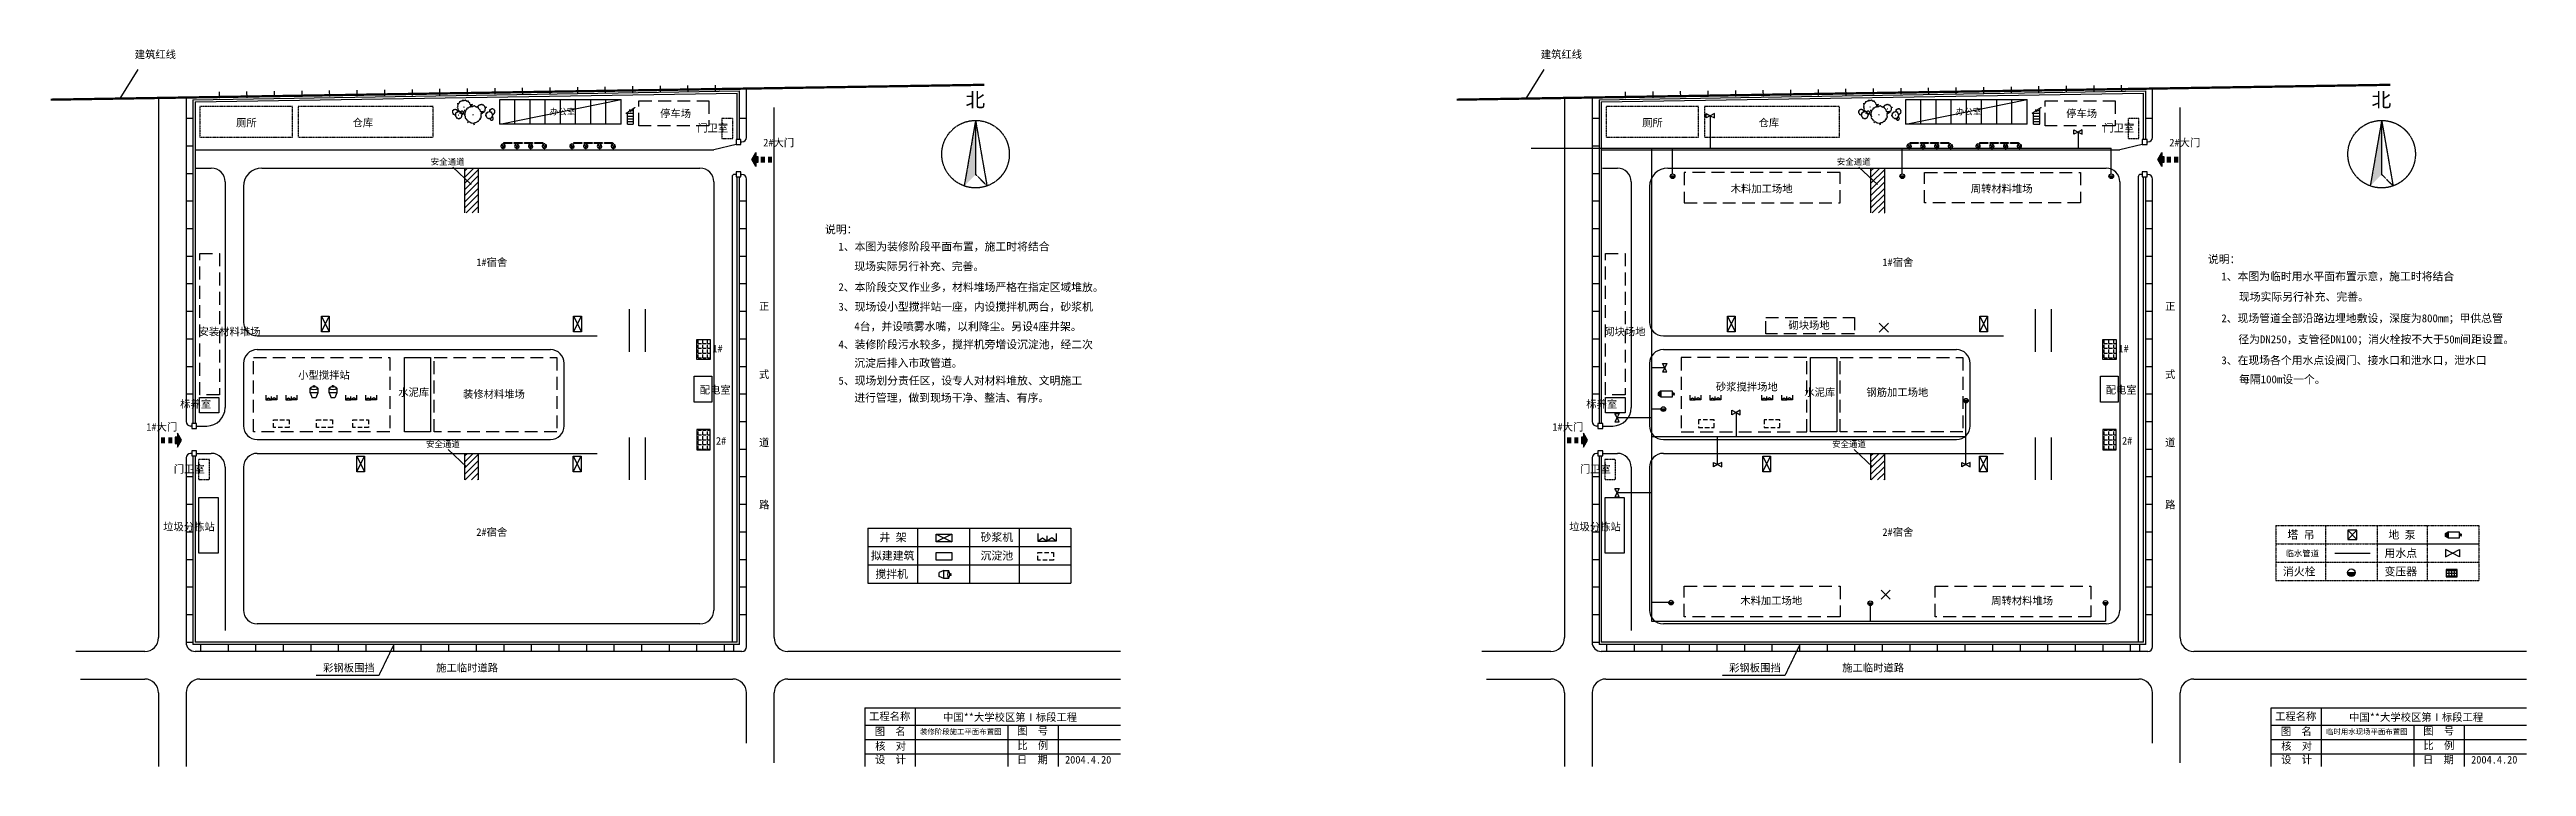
# Model space of a CAD drawing. Extents: x -583905 to 1065231, y 80891 to 497838.
# Drawn here: x 234788 to 773957, y 80891 to 236920 of the extents above; entities that cross this region are included whole.
import ezdxf

# ---------------------------------------------------------------- set-up
doc = ezdxf.new("R2010")
doc.units = 0
for name, pattern in [('CENTER', [50.8, 31.75, -6.35, 6.35, -6.35]), ('DASHED', [19.05, 12.7, -6.35]), ('DASHED2', [9.525, 6.35, -3.175])]:
    doc.linetypes.add(name, pattern=pattern)
doc.layers.get('0').update_dxf_attribs({"linetype": 'CONTINUOUS'})
for name, color, linetype in [('LAYER3', 3, 'CONTINUOUS'), ('LUNKUO', 6, 'CONTINUOUS'), ('PUB_TEXT', 7, 'CONTINUOUS'), ('周边', 7, 'CONTINUOUS'), ('围墙', 7, 'CONTINUOUS'), ('堆场', 7, 'DASHED'), ('塔吊机械', 1, 'CONTINUOUS'), ('墙基线', 7, 'CONTINUOUS'), ('拟建', 7, 'CONTINUOUS'), ('机械', 1, 'CONTINUOUS'), ('柱', 1, 'CONTINUOUS'), ('标注', 7, 'CONTINUOUS'), ('水线', 3, '水线'), ('绿化', 3, 'CONTINUOUS'), ('道路', 8, 'CONTINUOUS')]:
    doc.layers.add(name, color=color, linetype=linetype)
doc.styles.add('文字', font='SimSun.ttf')
doc.linetypes.add('水线', pattern='A,0.5,-0.2,["S",STANDARD,S=0.1,R=0,X=-0.01,Y=-0.05],-0.25', length=0.95)
pattern_1 = [(0, (-552362.3, -1137769.5), (0, 1047.75), [762, -285.75]), (90, (-552362.3, -1137769.5), (-1047.75, 6e-14), [762, -285.75])]
pattern_2 = [(45, (-208139.7, -1137769.5), (-673.5192, 673.5192), [])]
pattern_3 = [(0, (-246291.7, -1137769.5), (0, 1047.75), [762, -285.75]), (90, (-246291.7, -1137769.5), (-1047.75, 6e-14), [762, -285.75])]
pattern_4 = [(45, (97931, -1137769.5), (-673.5192, 673.5192), [])]

msp = doc.modelspace()

# ---------------------------------------------------------------- texts
at = {"linetype": 'CENTER', "style": '文字'}
for s, height, p in [('建筑红线', 1645.59, (253327.8, 235023.7)), ('建筑红线', 1645.59, (559398.4, 235023.7)), ('北', 3134.4, (434165.3, 224395.4)), ('北', 3134.4, (740235.9, 224395.4)), ('厕所', 1645.59, (275385.2, 220165.6)), ('仓库', 1645.59, (300734.1, 220165.6)), ('停车场', 1645.59, (367693.9, 222176.2)), ('厕所', 1645.59, (581455.8, 220165.6)), ('仓库', 1645.59, (606804.7, 220165.6)), ('停车场', 1645.59, (673764.5, 222176.2)), ('门卫室', 1645.59, (375779.3, 219029.1)), ('2#大门', 1645.59, (390143.8, 215844.9)), ('门卫室', 1645.59, (681849.9, 219029.1)), ('2#大门', 1645.59, (696214.4, 215844.9)), ('安全通道', 1316.47, (317759, 211841.8)), ('安全通道', 1316.47, (623829.6, 211841.8)), ('木料加工场地', 1645.59, (600735.3, 205816.8)), ('周转材料堆场', 1645.59, (652987.9, 205816.8)), ('1#宿舍', 1645.59, (327688.4, 189801.1)), ('1#宿舍', 1645.59, (633759, 189801.1)), ('正', 1645.6, (389221.9, 180235.5)), ('砌块场地', 1645.59, (613301, 176098.4)), ('正', 1645.6, (695292.6, 180235.5)), ('安装材料堆场', 1645.59, (267238.9, 174705.4)), ('1#', 1645.59, (379070.1, 171013)), ('砌块场地', 1645.59, (573214.1, 174705.4)), ('1#', 1645.59, (685140.7, 171013)), ('小型搅拌站', 1645.59, (288909.5, 165261.9)), ('式', 1645.6, (389221.9, 165406.6)), ('式', 1645.6, (695292.6, 165406.6)), ('水泥库', 1645.59, (310692.9, 161504.7)), ('装修材料堆场', 1645.59, (324785.4, 161098.3)), ('配电室', 1645.59, (376304.7, 162021.9)), ('砂浆搅拌场地', 1645.59, (597507, 162692.1)), ('水泥库', 1645.59, (616763.5, 161504.7)), ('钢筋加工场地', 1645.59, (630286.6, 161504.7)), ('配电室', 1645.59, (682375.3, 162021.9)), ('标养室', 1645.59, (263227.9, 158935.9)), ('标养室', 1645.59, (569298.5, 158935.9)), ('1#大门', 1645.59, (255849.4, 153954.7)), ('安全通道', 1316.47, (316733.9, 150379.5)), ('2#', 1645.59, (379849.8, 150937.9)), ('道', 1645.6, (389221.9, 150577.7)), ('1#大门', 1645.59, (561920, 153954.7)), ('安全通道', 1316.47, (622804.6, 150379.5)), ('2#', 1645.59, (685920.5, 150937.9)), ('道', 1645.6, (695292.6, 150577.7)), ('门卫室', 1645.59, (261849.4, 144805.9)), ('门卫室', 1645.59, (567920, 144805.9)), ('路', 1645.6, (389221.9, 137038.3)), ('路', 1645.6, (695292.6, 137038.3)), ('垃圾分拣站', 1645.59, (259530.9, 132233.9)), ('2#宿舍', 1645.59, (327688.4, 131067.8)), ('垃圾分拣站', 1645.59, (565601.5, 132233.9)), ('2#宿舍', 1645.59, (633759, 131067.8)), ('木料加工场地', 1645.59, (602827.2, 116152.4)), ('周转材料堆场', 1645.59, (657445.5, 116152.4)), ('彩钢板围挡', 1645.59, (294335, 101534.4)), ('施工临时道路', 1645.59, (318942.3, 101539.2)), ('彩钢板围挡', 1645.59, (600405.7, 101534.4)), ('施工临时道路', 1645.59, (625013, 101539.2)), ('工程名称', 1645.59, (413174.5, 90963.5)), ('中国**大学校区第Ⅰ标段工程', 1645.586, (429285.2, 90785.1)), ('工程名称', 1645.59, (719245.2, 90963.5)), ('中国**大学校区第Ⅰ标段工程', 1645.586, (735355.8, 90785.1)), ('核  对', 1645.59, (414504.6, 84503.8)), ('图  名', 1645.59, (414428.8, 87691.1)), ('装修阶段施工平面布置图', 1151.91, (424265.6, 87884.6)), ('图  号', 1645.59, (445421.8, 87811)), ('比  例', 1645.59, (445462.2, 84634.1)), ('核  对', 1645.59, (720575.2, 84503.8)), ('图  名', 1645.59, (720499.5, 87691.1)), ('临时用水现场平面布置图', 1151.91, (730336.3, 87884.6)), ('图  号', 1645.59, (751492.5, 87811)), ('比  例', 1645.59, (751532.9, 84634.1)), ('设  计', 1645.59, (414479.3, 81557.5)), ('日  期', 1645.59, (445362.7, 81552.7)), ('2004.4.20', 1645.59, (455842, 81533.5)), ('设  计', 1645.59, (720550, 81557.5)), ('日  期', 1645.59, (751433.3, 81552.7)), ('2004.4.20', 1645.59, (761912.6, 81533.5))]:
    msp.add_text(s, height=height, dxfattribs=at).set_placement(p)
at = {"char_height": 1316.47, "width": 6475.664, "attachment_point": 1, "style": '文字'}
for insert in [(343701.3, 224060), (649772, 224060)]:
    msp.add_mtext('办公室', dxfattribs=dict(at, insert=insert))
at = {"layer": 'PUB_TEXT', "style": '文字'}
msp.add_text('临水管道', height=1306.45, dxfattribs=at).set_placement((721495.4, 126596.9))
at = {"layer": '标注', "ltscale": 500, "style": '文字'}
for s, height, p in [('说明：', 1728.19, (403588, 196898.2)), ('1、本图为装修阶段平面布置，施工时将结合', 1728.193, (406507.2, 193171.6)), ('现场实际另行补充、完善。', 1728.193, (409964.5, 188876.3)), ('说明：', 1728.19, (704624.4, 190414.7)), ('2、本阶段交叉作业多，材料堆场严格在指定区域堆放。', 1728.193, (406507.2, 184347.8)), ('1、本图为临时用水平面布置示意，施工时将结合', 1728.193, (707543.6, 186688.1)), ('现场实际另行补充、完善。', 1728.193, (711369.8, 182256.9)), ('3、现场设小型搅拌站一座，内设搅拌机两台，砂浆机', 1728.193, (406507.2, 180087)), ('2、现场管道全部沿路边埋地敷设，深度为800mm；甲供总管', 1728.193, (707543.6, 177566.5)), ('4、装修阶段污水较多，搅拌机旁增设沉淀池，经二次', 1728.193, (406507.2, 171871.5)), ('4台，并设喷雾水嘴，以利降尘。另设4座井架。', 1728.193, (409964.5, 175791.7)), ('径为DN250，支管径DN100；消火栓按不大于50m间距设置。', 1728.193, (711226, 172991.6)), ('沉淀后排入市政管道。', 1728.19, (409964.5, 167827.6)), ('3、在现场各个用水点设阀门、接水口和泄水口，泄水口', 1728.193, (707543.6, 168421.5)), ('5、现场划分责任区，设专人对材料堆放、文明施工', 1728.193, (406507.2, 163996.5)), ('进行管理，做到现场干净、整洁、有序。', 1728.193, (409964.5, 160271.8)), ('每隔100m设一个。', 1728.19, (711393.3, 164277.5))]:
    msp.add_text(s, height=height, dxfattribs=at).set_placement(p)
at = {"layer": '标注', "style": '文字'}
for s, p in [('井 架', (415442.2, 129899.8)), ('砂浆机', (437437.5, 129899.8)), ('塔 吊', (721910.5, 130455.1)), ('地 泵', (743905.8, 130455.1)), ('拟建建筑', (413592, 125899.8)), ('沉淀池', (437437.5, 125899.8)), ('消火栓', (720950.1, 122455.1)), ('用水点', (743053.8, 126455.1)), ('变压器', (743053.8, 122455.1)), ('搅拌机', (414551.9, 121899.8))]:
    msp.add_text(s, height=1734.61, dxfattribs=at).set_placement(p)

# ---------------------------------------------------------------- blocks, each defined once
blk = doc.blocks.new('7')
at = {"layer": '塔吊机械', "ltscale": 100}
for p, q in [((-768, 863), (-1790, 418)), ((-1790, -418), (-1790, 418)), ((-768, -863), (-768, 863)), ((-768, 863), (253, 863)), ((551, -138), (551, 132)), ((599, 180), (769, 180)), ((651, -29), (651, 23)), ((769, 71), (699, 71)), ((817, 132), (817, 119)), ((-768, -863), (-1790, -418)), ((253, -863), (-768, -863)), ((769, -186), (599, -186)), ((769, -77), (699, -77)), ((817, -125), (817, -138))]:
    blk.add_line(p, q, dxfattribs=at)
at = {"layer": '塔吊机械'}
for centre, radius, start, end in [((1597, 0), 1597, 147.30796, 212.69204), ((-848, 0), 1399, 321.93184, 38.06816), ((599, 132), 48, 90, 180), ((699, 23), 48, 90, 180), ((769, 132), 48, 0, 90), ((769, 119), 48, 270, 0), ((599, -138), 48, 180, 270), ((699, -29), 48, 180, 270), ((769, -125), 48, 0, 90), ((769, -138), 48, 270, 0)]:
    blk.add_arc(centre, radius, start, end, dxfattribs=at)
blk = doc.blocks.new('A$C3C6C44F6')
at = {"layer": '周边'}
h = blk.add_hatch(color=256, dxfattribs=at)
h.paths.add_polyline_path([(1986, 828), (786, 828), (786, 0), (1986, 0)])
h.paths.add_polyline_path([(786, 2266), (786, 1438), (1986, 1438), (1986, 2266)])
h.paths.add_polyline_path([(1986, 2844), (1986, 3244), (2771, 3244), (1386, 4044), (0, 3244), (786, 3244), (786, 2844)])
at = {"layer": '周边', "linetype": 'CONTINUOUS'}
blk.add_lwpolyline([(1986, 3244), (1986, 2844), (786, 2844), (786, 3244), (0, 3244), (1386, 4044), (2771, 3244), (1986, 3244)], dxfattribs=at)
blk = doc.blocks.new('A$C7AB25CB9')
at = {"layer": 'LAYER3'}
for p, q in [((42, 1205), (807, 1177)), ((807, 1177), (99, 1328)), ((994, 266), (219, 274)), ((445, 91), (994, 266)), ((1105, 1773), (1462, 1084)), ((1590, 617), (1120, 0)), ((1287, 60), (1590, 617)), ((1462, 1084), (1415, 1636))]:
    blk.add_line(p, q, dxfattribs=at)
blk.add_circle((924, 873), 200, dxfattribs=at)
for start, end in [(159.4395, 222.050048), (76.775353, 150.943715), (240.418061, 284.142411), (295.356497, 55.354387)]:
    blk.add_arc((897, 885), 913, start, end, dxfattribs=at)
blk = doc.blocks.new('CLUMP_OF_TREES_OR_BUSHES_-')
for points in [[(-10.993, 56.487), (-9.228, 58.426), (-10.144, 63.512), (-8.923, 67.033), (-3.43, 69.772), (2.673, 72.119), (-2.82, 71.728), (-10.449, 71.728), (-13.195, 74.075), (-13.806, 83.073), (-16.857, 86.594), (-22.045, 92.071), (-22.961, 94.81), (-22.656, 98.722), (-28.759, 100.678), (-31.811, 99.113), (-35.472, 101.461), (-45.543, 109.676), (-49.815, 108.503), (-55.308, 106.155), (-59.58, 106.938), (-60.801, 113.98), (-63.242, 104.982), (-67.209, 106.938), (-70.872, 104.59), (-74.839, 104.982), (-80.637, 101.461), (-86.435, 101.069), (-90.402, 97.548), (-90.402, 94.419), (-93.454, 90.898), (-98.947, 90.115), (-105.66, 90.115), (-101.083, 87.768), (-98.031, 82.682), (-100.778, 77.596), (-103.829, 74.466), (-103.219, 69.772), (-104.134, 65.077), (-108.102, 62.73), (-104.439, 60.774), (-102.609, 55.297), (-103.829, 50.211), (-102.303, 44.342), (-98.947, 41.995), (-98.031, 38.865), (-98.031, 34.953), (-93.148, 32.606), (-90.707, 29.476), (-91.317, 22.434), (-93.454, 17.348), (-89.487, 21.26), (-85.519, 23.999), (-82.468, 23.216), (-78.806, 19.304), (-74.228, 15.783), (-69.956, 15.392), (-59.886, 12.653), (-58.254, 7.074)], [(59.448, 5.262), (60.936, 4.858), (62.652, -1.011), (63.415, 4.858), (64.178, 5.836), (66.848, 6.814), (69.709, 6.569), (73.905, 7.792), (76.385, 9.748), (79.627, 10.237), (81.153, 12.438), (84.014, 15.127), (84.205, 17.084), (85.158, 17.573), (88.591, 16.839), (85.73, 20.262), (88.591, 20.751), (89.545, 21.974), (90.689, 24.174), (91.452, 24.663), (90.499, 25.886), (91.261, 31.999), (92.596, 33.466), (92.024, 36.645), (92.787, 38.845), (96.22, 40.557), (100.035, 42.024), (96.602, 41.779), (91.834, 41.779), (90.117, 43.246), (89.736, 48.871), (87.828, 51.071), (84.586, 54.494), (84.014, 56.206), (84.205, 58.651), (80.39, 59.873), (78.483, 58.895), (76.194, 60.362), (69.9, 65.497), (67.23, 64.764), (63.797, 63.297), (61.126, 63.786), (60.364, 68.187), (58.838, 62.563), (56.358, 63.786), (54.07, 62.319), (51.59, 62.563), (47.966, 60.362), (44.343, 60.118), (41.863, 57.917), (41.863, 55.961), (39.956, 53.761), (36.523, 53.272), (32.327, 53.272), (35.187, 51.805), (36.641, 49.381)]]:
    blk.add_lwpolyline(points)
for points in [[(-4.577, 66.508), (-7.629, 55.261), (-12.588, 57.706), (-17.166, 54.772), (-22.125, 55.261), (-29.372, 50.86), (-36.62, 50.371), (-41.579, 45.969), (-41.579, 42.057), (-45.393, 37.656), (-52.259, 36.678), (-60.651, 36.678), (-54.93, 33.743), (-51.115, 27.386), (-54.548, 21.029), (-58.363, 17.116), (-57.6, 11.248), (-58.744, 5.38), (-63.703, 2.446), (-59.126, 0), (-56.837, -6.846), (-58.363, -13.203), (-56.455, -20.539), (-52.259, -23.473), (-51.115, -27.385), (-51.115, -32.275), (-45.012, -35.21), (-41.96, -39.122), (-42.723, -47.924), (-45.393, -54.282), (-40.434, -49.391), (-35.475, -45.968), (-31.661, -46.946), (-27.083, -51.837), (-21.362, -56.238), (-16.021, -56.727), (-3.433, -60.15), (0, -71.887), (1.526, -60.15), (3.052, -58.194), (8.392, -56.238), (14.114, -56.727), (22.506, -54.282), (27.465, -50.369), (33.949, -49.391), (37.001, -44.99), (42.723, -39.611), (43.104, -35.699), (45.012, -34.721), (51.878, -36.188), (46.156, -29.341), (51.878, -28.363), (53.785, -25.918), (56.074, -21.517), (57.6, -20.539), (55.692, -18.094), (57.218, -5.868), (59.888, -2.934), (58.744, 3.424), (60.27, 7.825), (67.136, 11.248), (74.765, 14.182), (67.899, 13.693), (58.363, 13.693), (54.93, 16.627), (54.167, 27.875), (50.352, 32.276), (43.867, 39.123), (42.723, 42.546), (43.104, 47.436), (35.475, 49.882), (31.661, 47.925), (27.083, 50.86), (14.495, 61.129), (9.155, 59.662), (2.289, 56.728), (-3.052, 57.706)], [(-58.055, 61.947), (-58.97, 60.774), (-57.139, 60.774)], [(-1.144, 1.468), (-2.289, 0), (0, 0)], [(62.08, 35.667), (61.508, 34.933), (62.652, 34.933)]]:
    blk.add_lwpolyline(points, close=True)
blk = doc.blocks.new('A$C466C0C2C')
at = {"layer": '机械'}
for p, q in [((0, 619), (250, 619)), ((0, 520), (250, 520)), ((83, 619), (83, 520)), ((100, 724), (422, 724)), ((100, 415), (422, 415)), ((250, 619), (250, 520)), ((422, 1139), (2397, 1139)), ((422, 0), (422, 1139)), ((2397, 0), (422, 0)), ((2397, 1139), (2937, 827)), ((2397, 1139), (2397, 0)), ((2397, 1139), (2397, 0)), ((2397, 0), (2937, 312)), ((2515, 1071), (2515, 68)), ((2617, 1012), (2617, 127)), ((2726, 949), (2726, 190)), ((2836, 885), (2836, 253)), ((2937, 827), (2937, 312))]:
    blk.add_line(p, q, dxfattribs=at)
for centre, start, end in [((100, 624), 90, 180), ((100, 515), 180, 270)]:
    blk.add_arc(centre, 100, start, end, dxfattribs=at)
blk = doc.blocks.new('A$C09D66538')
at = {"layer": '柱', "xscale": 1.5, "yscale": 1.5, "zscale": 1.5}
blk.add_blockref('A$C466C0C2C', (0, 0), dxfattribs=at)
blk = doc.blocks.new('A$C163C7220')
at = {"layer": 'LUNKUO', "ltscale": 2, "rotation": 359.999990026076}
blk.add_blockref('A$C09D66538', (0, 0), dxfattribs=at)

# ---------------------------------------------------------------- hatches: boundary and pattern name
at = {"linetype": 'CENTER'}
for points in [[(436362.8, 221496.2), (433879.5, 207233.6), (436362.8, 209740)], [(742433.5, 221496.2), (739950.2, 207233.6), (742433.5, 209740)]]:
    msp.add_hatch(color=256, dxfattribs=at).paths.add_polyline_path(points)
at = {"layer": '周边'}
h = msp.add_hatch(dxfattribs=at)
h.set_pattern_fill('ANGLE', color=256, scale=150, style=0)
h.set_pattern_definition(pattern_1)
h.paths.add_polyline_path([(378579.8, 173840.7), (375657.8, 173840.7), (375657.8, 169438.1), (378579.8, 169438.1)])
h = msp.add_hatch(dxfattribs=at)
h.set_pattern_fill('ANGLE', color=256, scale=150, style=0)
h.set_pattern_definition(pattern_3)
h.paths.add_polyline_path([(684650.4, 173840.7), (681728.5, 173840.7), (681728.5, 169438.1), (684650.4, 169438.1)])
h = msp.add_hatch(dxfattribs=at)
h.set_pattern_fill('ANGLE', color=256, scale=150, style=0)
h.set_pattern_definition(pattern_1)
h.paths.add_polyline_path([(375657.8, 149801.5), (378579.8, 149801.5), (378579.8, 154204.1), (375657.8, 154204.1)])
h.paths.add_polyline_path([(379449.8, 150537.9), (382590.2, 150537.9), (382590.2, 152937.7), (379449.8, 152937.7)], flags=9)
h = msp.add_hatch(dxfattribs=at)
h.set_pattern_fill('ANGLE', color=256, scale=150, style=0)
h.set_pattern_definition(pattern_3)
h.paths.add_polyline_path([(681728.5, 149801.5), (684650.4, 149801.5), (684650.4, 154204.1), (681728.5, 154204.1)])
h.paths.add_polyline_path([(685520.5, 150537.9), (688660.8, 150537.9), (688660.8, 152937.7), (685520.5, 152937.7)], flags=9)
h = msp.add_hatch(dxfattribs=at)
h.set_pattern_fill('ANGLE', color=256, scale=81, angle=90, style=0)
h.set_pattern_definition([(90, (1454179.54, -378959.84), (-565.785, 3e-14), [411.48, -154.305]), (180, (1454179.54, -378959.84), (-7e-14, -565.785), [411.48, -154.305])])
h.paths.add_polyline_path([(758891.2, 122171), (758891.2, 123748.9), (756513.8, 123748.9), (756513.8, 122171)])
h.paths.add_polyline_path([(758493.5, 124218.7), (758493.5, 125914.5), (757197.6, 125914.5), (757197.6, 124218.7)], flags=9)
at = {"layer": '水线', "ltscale": 6000}
for points in [[(587590.1, 209347.2, 1.00000039), (588598.7, 209347.2)], [(637590.1, 209347.2, 1.00000039), (638598.7, 209347.2)], [(683078.7, 209347.2, 1.00000039), (684087.3, 209347.2)], [(585579.6, 158674.8, 1.00000039), (586588.2, 158674.8)], [(735013.8, 123052.1, 1.00000039), (736694.7, 123052.1)], [(587254, 116544.3, 1.00000039), (588262.5, 116544.3)], [(630609.5, 116408.3, 1.00000039), (631618.1, 116408.3)], [(681817.2, 116492.3, 1.00000039), (682825.7, 116492.3)]]:
    msp.add_hatch(color=256, dxfattribs=at).paths.add_polyline_path(points)
at = {"layer": '水线', "ltscale": 8000}
msp.add_hatch(color=256, dxfattribs=at).paths.add_polyline_path([(651451.6, 160503.2, 1.00000039), (652460.1, 160503.2)])
at = {"layer": '绿化', "ltscale": 8000}
h = msp.add_hatch(dxfattribs=at)
h.set_pattern_fill('ANSI31', color=256, scale=300, style=0)
h.set_pattern_definition(pattern_2)
h.paths.add_polyline_path([(325190.5, 201356.1), (328190.5, 201356.1), (328190.5, 208929.4), (326877.6, 211121.1), (325190.5, 211121.1)])
h.paths.add_polyline_path([(328190.5, 211121.1), (326877.6, 211121.1), (328190.5, 208929.4)], flags=17)
h.paths.add_polyline_path([(326790.5, 206932.9), (329590.5, 206932.9), (329590.5, 206032.9), (326790.5, 206032.9)], flags=9)
h = msp.add_hatch(dxfattribs=at)
h.set_pattern_fill('ANSI31', color=256, scale=300, style=0)
h.set_pattern_definition(pattern_4)
h.paths.add_polyline_path([(631261.1, 201356.1), (634261.1, 201356.1), (634261.1, 208929.4), (632948.3, 211121.1), (631261.1, 211121.1)])
h.paths.add_polyline_path([(634261.1, 211121.1), (632948.3, 211121.1), (634261.1, 208929.4)], flags=17)
h.paths.add_polyline_path([(632861.1, 206932.9), (635661.1, 206932.9), (635661.1, 206032.9), (632861.1, 206032.9)], flags=9)
h = msp.add_hatch(dxfattribs=at)
h.set_pattern_fill('ANSI31', color=256, scale=300, style=0)
h.set_pattern_definition([(45, (-208139.7, -1137769.5), (-673.5192, 673.5192), [])])
h.paths.add_polyline_path([(325190.5, 143256.1), (328190.5, 143256.1), (328190.5, 149033.7), (325190.5, 149033.7)])
h = msp.add_hatch(dxfattribs=at)
h.set_pattern_fill('ANSI31', color=256, scale=300, style=0)
h.set_pattern_definition(pattern_2)
h.paths.add_polyline_path([(325190.5, 143256.1), (328190.5, 143256.1), (328190.5, 149033.7), (325190.5, 149033.7)])
h = msp.add_hatch(dxfattribs=at)
h.set_pattern_fill('ANSI31', color=256, scale=300, style=0)
h.set_pattern_definition(pattern_4)
h.paths.add_polyline_path([(631261.1, 143256.1), (634261.1, 143256.1), (634261.1, 149033.7), (631261.1, 149033.7)])

# ---------------------------------------------------------------- linework, layer by layer
at = {"ltscale": 100}
for p, q in [((235038, 226010.1), (438250.1, 229246.6)), ((266005.5, 226003.2), (385003.1, 227898.5)), ((266505.5, 225511.1), (384503.1, 227390.5)), ((541108.6, 226010.1), (744320.8, 229246.6)), ((572076.1, 226003.2), (691073.7, 227898.5)), ((572576.1, 225511.1), (690573.7, 227390.5))]:
    msp.add_line(p, q, dxfattribs=at)
for p, q in [((332788, 226050), (345988, 226050)), ((332788, 220650), (359188, 226050)), ((332788, 220650), (332788, 226050)), ((336088, 220650), (336088, 226050)), ((339388, 220650), (339388, 226050)), ((342688, 220650), (342688, 226050)), ((345988, 226050), (359188, 226050)), ((345988, 220650), (345988, 226050)), ((345988, 220650), (345988, 226050)), ((349288, 220650), (349288, 226050)), ((352588, 220650), (352588, 226050)), ((355888, 220650), (355888, 226050)), ((359188, 220650), (359188, 226050)), ((638858.7, 226050), (652058.7, 226050)), ((638858.7, 220650), (638858.7, 226050)), ((638858.7, 220650), (665258.7, 226050)), ((642158.7, 220650), (642158.7, 226050)), ((645458.7, 220650), (645458.7, 226050)), ((648758.7, 220650), (648758.7, 226050)), ((652058.7, 226050), (665258.7, 226050)), ((652058.7, 220650), (652058.7, 226050)), ((652058.7, 220650), (652058.7, 226050)), ((655358.7, 220650), (655358.7, 226050)), ((658658.7, 220650), (658658.7, 226050)), ((661958.7, 220650), (661958.7, 226050)), ((665258.7, 220650), (665258.7, 226050)), ((345988, 220650), (332788, 220650)), ((652058.7, 220650), (638858.7, 220650)), ((325190.5, 201356.1), (325190.5, 211121.1)), ((328190.5, 201356.1), (328190.5, 211121.1)), ((631261.1, 201356.1), (631261.1, 211121.1)), ((634261.1, 201356.1), (634261.1, 211121.1)), ((325190.5, 143256.1), (325190.5, 149033.7)), ((325190.5, 143256.1), (325190.5, 149033.7)), ((328190.5, 143256.1), (328190.5, 149033.7)), ((328190.5, 143256.1), (328190.5, 149033.7)), ((631261.1, 143256.1), (631261.1, 149033.7)), ((634261.1, 143256.1), (634261.1, 149033.7))]:
    msp.add_line(p, q)
at = {"linetype": 'CENTER'}
for p, q in [((360264.7, 223051.4), (361104.9, 223601.6)), ((360562.4, 220650), (360562.4, 223246.3)), ((360562.4, 223050), (361936.7, 223050)), ((360562.4, 222450), (361936.7, 222450)), ((360562.4, 221850), (361936.7, 221850)), ((360562.4, 221250), (361936.7, 221250)), ((361104.4, 223881.8), (361297, 223406.5)), ((361104.9, 223601.6), (361104.4, 223881.8)), ((361178.8, 223650), (361936.7, 223650)), ((361295.2, 223726.2), (362244.5, 224347.8)), ((361297, 223406.5), (361295.2, 223726.2)), ((361936.7, 220650), (361936.7, 224146.3)), ((436362.8, 221496.2), (433879.5, 207233.6)), ((436362.8, 221496.2), (438846.1, 207233.6)), ((436362.8, 221496.2), (436362.8, 209740)), ((666335.4, 223051.4), (667175.6, 223601.6)), ((666633, 220650), (666633, 223246.3)), ((666633, 223050), (668007.4, 223050)), ((666633, 222450), (668007.4, 222450)), ((666633, 221850), (668007.4, 221850)), ((666633, 221250), (668007.4, 221250)), ((667175, 223881.8), (667367.7, 223406.5)), ((667175.6, 223601.6), (667175, 223881.8)), ((667249.5, 223650), (668007.4, 223650)), ((667365.8, 223726.2), (668315.1, 224347.8)), ((667367.7, 223406.5), (667365.8, 223726.2)), ((668007.4, 220650), (668007.4, 224146.3)), ((742433.5, 221496.2), (739950.2, 207233.6)), ((742433.5, 221496.2), (742433.5, 209740)), ((742433.5, 221496.2), (744916.8, 207233.6)), ((359188, 220650), (345988, 220650)), ((360562.4, 220650), (361936.7, 220650)), ((665258.7, 220650), (652058.7, 220650)), ((666633, 220650), (668007.4, 220650)), ((438846.1, 207233.6), (436362.8, 209740)), ((744916.8, 207233.6), (742433.5, 209740)), ((309713.9, 107421.1), (306457.4, 100695)), ((615784.5, 107421.1), (612528.1, 100695)), ((306457.4, 100695), (292832.6, 100695)), ((612528.1, 100695), (598903.3, 100695)), ((412231.7, 93670.6), (467886, 93670.6)), ((412231.7, 93670.6), (412231.7, 80891.3)), ((423208.8, 93670.6), (423208.8, 80891.3)), ((718302.4, 93670.6), (773956.6, 93670.6)), ((718302.4, 93670.6), (718302.4, 80891.3)), ((729279.4, 93670.6), (729279.4, 80891.3)), ((412231.7, 89859.9), (467886, 89859.9)), ((412231.7, 86761.4), (467886, 86761.4)), ((443394.2, 89859.9), (443394.2, 80891.3)), ((454346.6, 89859.9), (454346.6, 80891.3)), ((718302.4, 89859.9), (773956.6, 89859.9)), ((718302.4, 86761.4), (773956.6, 86761.4)), ((749464.9, 89859.9), (749464.9, 80891.3)), ((760417.2, 89859.9), (760417.2, 80891.3)), ((412231.7, 83625.6), (467886, 83625.6)), ((718302.4, 83625.6), (773956.6, 83625.6))]:
    msp.add_line(p, q, dxfattribs=at)
for centre in [(436362.8, 214148.7), (742433.5, 214148.7)]:
    msp.add_circle(centre, 7347.5, dxfattribs=at)
at = {"layer": '周边'}
for p, q in [((326587.8, 207531.8), (322582, 211338.3)), ((632658.4, 207531.8), (628652.7, 211338.3)), ((325562.7, 146069.6), (321557, 149876.1)), ((631633.4, 146069.6), (627627.6, 149876.1))]:
    msp.add_line(p, q, dxfattribs=at)
for points in [[(375657.8, 173840.7), (378579.8, 173840.7), (378579.8, 169438.1), (375657.8, 169438.1)], [(681728.5, 173840.7), (684650.4, 173840.7), (684650.4, 169438.1), (681728.5, 169438.1)], [(312027.3, 169874.8), (317746.1, 169874.8), (317746.1, 153704.5), (312027.3, 153704.5)], [(618097.9, 169874.8), (623816.8, 169874.8), (623816.8, 153704.5), (618097.9, 153704.5)], [(375133, 165806.3), (378982.4, 165806.3), (378982.4, 160165.8), (375133, 160165.8)], [(681203.7, 165806.3), (685053.1, 165806.3), (685053.1, 160165.8), (681203.7, 160165.8)], [(267398.7, 161175), (271670, 161175), (271670, 157889.5), (267398.7, 157889.5)], [(573469.4, 161175), (577740.6, 161175), (577740.6, 157889.5), (573469.4, 157889.5)], [(375657.8, 149801.5), (378579.8, 149801.5), (378579.8, 154204.1), (375657.8, 154204.1)], [(681728.5, 149801.5), (684650.4, 149801.5), (684650.4, 154204.1), (681728.5, 154204.1)], [(267317.7, 139407.2), (271488, 139407.2), (271488, 127346.8), (267317.7, 127346.8)], [(573388.4, 139407.2), (577558.6, 139407.2), (577558.6, 127346.8), (573388.4, 127346.8)], [(758891.2, 122171), (758891.2, 123748.9), (756513.8, 123748.9), (756513.8, 122171)]]:
    msp.add_lwpolyline(points, close=True, dxfattribs=at)
at = {"layer": '围墙'}
for p, q in [((250154.8, 226250.8), (254045.7, 232611.7)), ((556225.5, 226250.8), (560116.3, 232611.7)), ((271783.6, 226361.4), (271765.5, 227682)), ((277783, 226443.6), (277764.9, 227764.2)), ((283782.4, 226525.9), (283764.3, 227846.5)), ((289781.9, 226608.1), (289763.8, 227928.7)), ((295781.3, 226690.4), (295763.2, 228011)), ((301780.7, 226772.6), (301762.6, 228093.2)), ((307780.2, 226854.9), (307762.1, 228175.5)), ((313779.6, 226937.1), (313761.5, 228257.7)), ((319779, 227019.4), (319760.9, 228340)), ((325778.5, 227101.6), (325760.4, 228422.2)), ((331777.9, 227183.8), (331759.8, 228504.4)), ((337777.4, 227266.1), (337759.3, 228586.7)), ((343776.8, 227348.3), (343758.7, 228668.9)), ((349776.2, 227430.6), (349758.1, 228751.2)), ((355775.7, 227512.8), (355757.6, 228833.4)), ((361775.1, 227595.1), (361757, 228915.7)), ((367774.5, 227677.3), (367756.4, 228997.9)), ((373774, 227759.6), (373755.9, 229080.2)), ((379773.4, 227841.8), (379755.3, 229162.4)), ((384503.1, 217343), (384503.1, 227390.5)), ((385003.1, 217343), (385003.1, 227898.5)), ((577854.2, 226361.4), (577836.1, 227682)), ((583853.6, 226443.6), (583835.5, 227764.2)), ((589853.1, 226525.9), (589835, 227846.5)), ((595852.5, 226608.1), (595834.4, 227928.7)), ((601851.9, 226690.4), (601833.8, 228011)), ((607851.4, 226772.6), (607833.3, 228093.2)), ((613850.8, 226854.9), (613832.7, 228175.5)), ((619850.3, 226937.1), (619832.1, 228257.7)), ((625849.7, 227019.4), (625831.6, 228340)), ((631849.1, 227101.6), (631831, 228422.2)), ((637848.6, 227183.8), (637830.5, 228504.4)), ((643848, 227266.1), (643829.9, 228586.7)), ((649847.4, 227348.3), (649829.3, 228668.9)), ((655846.9, 227430.6), (655828.8, 228751.2)), ((661846.3, 227512.8), (661828.2, 228833.4)), ((667845.7, 227595.1), (667827.6, 228915.7)), ((673845.2, 227677.3), (673827.1, 228997.9)), ((679844.6, 227759.6), (679826.5, 229080.2)), ((685844.1, 227841.8), (685825.9, 229162.4)), ((690573.7, 217343), (690573.7, 227390.5)), ((691073.7, 217343), (691073.7, 227898.5)), ((264684.8, 221967.1), (266005.5, 221967.1)), ((266005.5, 226003.2), (266005.5, 155516.4)), ((266505.5, 225511.1), (266505.5, 155516.4)), ((385003.1, 221967.1), (386323.8, 221967.1)), ((570755.4, 221967.1), (572076.1, 221967.1)), ((572076.1, 226003.2), (572076.1, 155516.4)), ((572576.1, 225511.1), (572576.1, 155516.4)), ((691073.7, 221967.1), (692394.4, 221967.1)), ((264684.8, 215967.1), (266005.5, 215967.1)), ((570755.4, 215967.1), (572076.1, 215967.1)), ((264684.8, 209967.1), (266005.5, 209967.1)), ((384503.1, 107921.1), (384503.1, 209209.9)), ((385003.1, 107421.1), (385003.1, 209209.9)), ((570755.4, 209967.1), (572076.1, 209967.1)), ((690573.7, 107921.1), (690573.7, 209209.9)), ((691073.7, 107421.1), (691073.7, 209209.9)), ((264684.8, 203967.1), (266005.5, 203967.1)), ((385003.1, 203967.1), (386323.8, 203967.1)), ((570755.4, 203967.1), (572076.1, 203967.1)), ((691073.7, 203967.1), (692394.4, 203967.1)), ((264684.8, 197967.1), (266005.5, 197967.1)), ((385003.1, 197967.1), (386323.8, 197967.1)), ((570755.4, 197967.1), (572076.1, 197967.1)), ((691073.7, 197967.1), (692394.4, 197967.1)), ((264684.8, 191967.1), (266005.5, 191967.1)), ((385003.1, 191967.1), (386323.8, 191967.1)), ((570755.4, 191967.1), (572076.1, 191967.1)), ((691073.7, 191967.1), (692394.4, 191967.1)), ((264684.8, 185967.1), (266005.5, 185967.1)), ((385003.1, 185967.1), (386323.8, 185967.1)), ((570755.4, 185967.1), (572076.1, 185967.1)), ((691073.7, 185967.1), (692394.4, 185967.1)), ((264684.8, 179967.1), (266005.5, 179967.1)), ((385003.1, 179967.1), (386323.8, 179967.1)), ((570755.4, 179967.1), (572076.1, 179967.1)), ((691073.7, 179967.1), (692394.4, 179967.1)), ((264684.8, 173967.1), (266005.5, 173967.1)), ((385003.1, 173967.1), (386323.8, 173967.1)), ((570755.4, 173967.1), (572076.1, 173967.1)), ((691073.7, 173967.1), (692394.4, 173967.1)), ((264684.8, 167967.1), (266005.5, 167967.1)), ((385003.1, 167967.1), (386323.8, 167967.1)), ((570755.4, 167967.1), (572076.1, 167967.1)), ((691073.7, 167967.1), (692394.4, 167967.1)), ((264684.8, 161967.1), (266005.5, 161967.1)), ((385003.1, 161967.1), (386323.8, 161967.1)), ((570755.4, 161967.1), (572076.1, 161967.1)), ((691073.7, 161967.1), (692394.4, 161967.1)), ((385003.1, 155967.1), (386323.8, 155967.1)), ((691073.7, 155967.1), (692394.4, 155967.1)), ((266005.5, 148500.4), (266005.5, 107421.1)), ((266505.5, 148500.4), (266505.5, 107921.1)), ((385003.1, 149967.1), (386323.8, 149967.1)), ((572076.1, 148500.4), (572076.1, 107421.1)), ((572576.1, 148500.4), (572576.1, 107921.1)), ((691073.7, 149967.1), (692394.4, 149967.1)), ((264684.8, 143967.1), (266005.5, 143967.1)), ((385003.1, 143967.1), (386323.8, 143967.1)), ((570755.4, 143967.1), (572076.1, 143967.1)), ((691073.7, 143967.1), (692394.4, 143967.1)), ((264684.8, 137967.1), (266005.5, 137967.1)), ((385003.1, 137967.1), (386323.8, 137967.1)), ((570755.4, 137967.1), (572076.1, 137967.1)), ((691073.7, 137967.1), (692394.4, 137967.1)), ((264684.8, 131967.1), (266005.5, 131967.1)), ((385003.1, 131967.1), (386323.8, 131967.1)), ((412918.2, 132772.8), (457125.6, 132772.8)), ((412918.2, 132772.8), (412918.2, 128772.8)), ((423755.4, 132772.8), (423755.4, 128772.8)), ((435021.9, 132772.8), (435021.9, 128772.8)), ((445859.1, 132772.8), (445859.1, 120772.8)), ((457125.6, 132772.8), (457125.6, 128772.8)), ((570755.4, 131967.1), (572076.1, 131967.1)), ((691073.7, 131967.1), (692394.4, 131967.1)), ((264684.8, 125967.1), (266005.5, 125967.1)), ((385003.1, 125967.1), (386323.8, 125967.1)), ((385003.1, 125967.1), (386323.8, 125967.1)), ((412918.2, 128772.8), (457125.6, 128772.8)), ((412918.2, 128772.8), (412918.2, 120772.8)), ((412918.2, 124772.8), (435021.9, 124772.8)), ((423755.4, 128772.8), (423755.4, 120772.8)), ((435021.9, 128772.8), (435021.9, 120772.8)), ((435021.9, 124772.8), (457125.6, 124772.8)), ((457125.6, 128772.8), (457125.6, 120772.8)), ((570755.4, 125967.1), (572076.1, 125967.1)), ((691073.7, 125967.1), (692394.4, 125967.1)), ((691073.7, 125967.1), (692394.4, 125967.1)), ((264684.8, 119967.1), (266005.5, 119967.1)), ((385003.1, 119967.1), (386323.8, 119967.1)), ((385003.1, 119967.1), (386323.8, 119967.1)), ((412918.2, 120772.8), (457125.6, 120772.8)), ((570755.4, 119967.1), (572076.1, 119967.1)), ((691073.7, 119967.1), (692394.4, 119967.1)), ((691073.7, 119967.1), (692394.4, 119967.1)), ((264684.8, 113967.1), (266005.5, 113967.1)), ((385003.1, 113967.1), (386323.8, 113967.1)), ((385003.1, 113967.1), (386323.8, 113967.1)), ((570755.4, 113967.1), (572076.1, 113967.1)), ((691073.7, 113967.1), (692394.4, 113967.1)), ((691073.7, 113967.1), (692394.4, 113967.1)), ((264684.8, 107967.1), (266005.5, 107967.1)), ((384503.1, 107921.1), (266505.5, 107921.1)), ((570755.4, 107967.1), (572076.1, 107967.1)), ((690573.7, 107921.1), (572576.1, 107921.1)), ((385003.1, 107421.1), (266005.5, 107421.1)), ((267713.9, 106100.4), (267713.9, 107421.1)), ((273713.9, 106100.4), (273713.9, 107421.1)), ((279713.9, 106100.4), (279713.9, 107421.1)), ((285713.9, 106100.4), (285713.9, 107421.1)), ((291713.9, 106100.4), (291713.9, 107421.1)), ((297713.9, 106100.4), (297713.9, 107421.1)), ((303713.9, 106100.4), (303713.9, 107421.1)), ((309713.9, 106100.4), (309713.9, 107421.1)), ((315713.9, 106100.4), (315713.9, 107421.1)), ((321713.9, 106100.4), (321713.9, 107421.1)), ((327713.9, 106100.4), (327713.9, 107421.1)), ((333713.9, 106100.4), (333713.9, 107421.1)), ((339713.9, 106100.4), (339713.9, 107421.1)), ((345713.9, 106100.4), (345713.9, 107421.1)), ((351713.9, 106100.4), (351713.9, 107421.1)), ((357713.9, 106100.4), (357713.9, 107421.1)), ((363713.9, 106100.4), (363713.9, 107421.1)), ((369713.9, 106100.4), (369713.9, 107421.1)), ((375713.9, 106100.4), (375713.9, 107421.1)), ((381713.9, 106100.4), (381713.9, 107421.1)), ((383713.9, 106100.4), (383713.9, 107421.1)), ((691073.7, 107421.1), (572076.1, 107421.1)), ((573784.5, 106100.4), (573784.5, 107421.1)), ((579784.5, 106100.4), (579784.5, 107421.1)), ((585784.5, 106100.4), (585784.5, 107421.1)), ((591784.5, 106100.4), (591784.5, 107421.1)), ((597784.5, 106100.4), (597784.5, 107421.1)), ((603784.5, 106100.4), (603784.5, 107421.1)), ((609784.5, 106100.4), (609784.5, 107421.1)), ((615784.5, 106100.4), (615784.5, 107421.1)), ((621784.5, 106100.4), (621784.5, 107421.1)), ((627784.5, 106100.4), (627784.5, 107421.1)), ((633784.5, 106100.4), (633784.5, 107421.1)), ((639784.5, 106100.4), (639784.5, 107421.1)), ((645784.5, 106100.4), (645784.5, 107421.1)), ((651784.5, 106100.4), (651784.5, 107421.1)), ((657784.5, 106100.4), (657784.5, 107421.1)), ((663784.5, 106100.4), (663784.5, 107421.1)), ((669784.5, 106100.4), (669784.5, 107421.1)), ((675784.5, 106100.4), (675784.5, 107421.1)), ((681784.5, 106100.4), (681784.5, 107421.1)), ((687784.5, 106100.4), (687784.5, 107421.1)), ((689784.5, 106100.4), (689784.5, 107421.1))]:
    msp.add_line(p, q, dxfattribs=at)
at = {"layer": '围墙', "linetype": 'DASHED', "ltscale": 200, "const_width": 500}
for points in [[(235038, 226010.1), (438250.1, 229246.6)], [(541108.6, 226010.1), (744320.8, 229246.6)]]:
    msp.add_lwpolyline(points, dxfattribs=at)
at = {"layer": '围墙'}
for points in [[(385290.9, 216276.5), (385290.9, 217343), (384224.3, 217343), (384224.3, 216276.5)], [(691361.5, 216276.5), (691361.5, 217343), (690294.9, 217343), (690294.9, 216276.5)], [(385290.9, 209209.9), (385290.9, 210276.5), (384224.3, 210276.5), (384224.3, 209209.9)], [(691361.5, 209209.9), (691361.5, 210276.5), (690294.9, 210276.5), (690294.9, 209209.9)], [(266802.4, 154449.9), (266802.4, 155516.4), (265735.8, 155516.4), (265735.8, 154449.9)], [(572873, 154449.9), (572873, 155516.4), (571806.4, 155516.4), (571806.4, 154449.9)], [(266802.4, 148500.4), (266802.4, 149567), (265735.8, 149567), (265735.8, 148500.4)], [(572873, 148500.4), (572873, 149567), (571806.4, 149567), (571806.4, 148500.4)]]:
    msp.add_lwpolyline(points, close=True, dxfattribs=at)
at = {"layer": '围墙', "color": 4, "linetype": 'DASHED2', "ltscale": 150}
for points in [[(283518.9, 156335.9), (286931.8, 156335.9), (286931.8, 154655.6), (283518.9, 154655.6)], [(292933.3, 156335.9), (296346.1, 156335.9), (296346.1, 154655.6), (292933.3, 154655.6)], [(300829.1, 156335.9), (304242, 156335.9), (304242, 154655.6), (300829.1, 154655.6)], [(597125.5, 156335.9), (593712.6, 156335.9), (593712.6, 154655.6), (597125.5, 154655.6)], [(611452.8, 156335.9), (608039.9, 156335.9), (608039.9, 154655.6), (611452.8, 154655.6)], [(449938.7, 127469.7), (453351.6, 127469.7), (453351.6, 125789.3), (449938.7, 125789.3)]]:
    msp.add_lwpolyline(points, close=True, dxfattribs=at)
at = {"layer": '堆场'}
for p, q in [((719386.5, 133328.1), (763593.9, 133328.1)), ((719386.5, 133328.1), (719386.5, 121328.1)), ((719386.5, 133328.1), (719386.5, 129328.1)), ((730223.7, 133328.1), (730223.7, 121328.1)), ((741490.2, 133328.1), (741490.2, 121328.1)), ((752327.4, 133328.1), (752327.4, 121328.1)), ((752327.4, 133328.1), (752327.4, 129328.1)), ((752327.4, 133328.1), (752327.4, 129328.1)), ((763593.9, 133328.1), (763593.9, 121328.1)), ((719386.5, 129328.1), (763593.9, 129328.1)), ((719386.5, 129328.1), (763593.9, 129328.1)), ((719386.5, 125328.1), (763593.9, 125328.1)), ((741490.2, 129328.1), (763593.9, 129328.1)), ((741490.2, 129328.1), (763593.9, 129328.1)), ((719386.5, 121328.1), (763593.9, 121328.1))]:
    msp.add_line(p, q, dxfattribs=at)
at = {"layer": '堆场', "ltscale": 100}
for p, q in [((412918.2, 128772.8), (435021.9, 128772.8)), ((435021.9, 128772.8), (457125.6, 128772.8))]:
    msp.add_line(p, q, dxfattribs=at)
at = {"layer": '堆场'}
for points in [[(267535.3, 217883.7), (287683.3, 217883.7), (287683.3, 224523.5), (267535.3, 224523.5)], [(288927.9, 217883.7), (318327.3, 217883.7), (318327.3, 224523.5), (288927.9, 224523.5)], [(383503.2, 217542.7), (383503.2, 221943.7), (381164.3, 221943.7), (381164.3, 217542.7)], [(573606, 217883.7), (593754, 217883.7), (593754, 224523.5), (573606, 224523.5)], [(594998.6, 217883.7), (624397.9, 217883.7), (624397.9, 224523.5), (594998.6, 224523.5)], [(689573.9, 217542.7), (689573.9, 221943.7), (687234.9, 221943.7), (687234.9, 217542.7)], [(269573.3, 143319.5), (269573.3, 147720.5), (267234.4, 147720.5), (267234.4, 143319.5)], [(575644, 143319.5), (575644, 147720.5), (573305, 147720.5), (573305, 143319.5)]]:
    msp.add_lwpolyline(points, close=True, dxfattribs=at)
at = {"layer": '堆场', "ltscale": 220}
for points in [[(363084.5, 225739.7), (378335.1, 225739.7), (378335.1, 220339.7), (363084.5, 220339.7)], [(669155.1, 225739.7), (684405.8, 225739.7), (684405.8, 220339.7), (669155.1, 220339.7)], [(590642, 203534.9), (624534.3, 203534.9), (624534.3, 210174.6), (590642, 210174.6)], [(676849.2, 203534.9), (642956.9, 203534.9), (642956.9, 210174.6), (676849.2, 210174.6)], [(267494.2, 192554.6), (271760.8, 192554.6), (271760.8, 161742.6), (267494.2, 161742.6)], [(573469.4, 192554.6), (577735.9, 192554.6), (577735.9, 161742.6), (573469.4, 161742.6)], [(608378.5, 178606), (627655.5, 178606), (627655.5, 175017.4), (608378.5, 175017.4)], [(308858.7, 153704.5), (279188.7, 153704.5), (279188.7, 169874.8), (308858.7, 169874.8)], [(345225.8, 153704.5), (318523, 153704.5), (318523, 169874.8), (345225.8, 169874.8)], [(589925.4, 153704.5), (617274.5, 153704.5), (617274.5, 169874.8), (589925.4, 169874.8)], [(651296.4, 153704.5), (624593.6, 153704.5), (624593.6, 169874.8), (651296.4, 169874.8)], [(590642, 120107.3), (624534.3, 120107.3), (624534.3, 113467.6), (590642, 113467.6)], [(645260.3, 120107.3), (679152.6, 120107.3), (679152.6, 113467.6), (645260.3, 113467.6)]]:
    msp.add_lwpolyline(points, close=True, dxfattribs=at)
at = {"layer": '塔吊机械', "color": 6, "ltscale": 100}
for p, q in [((293977.4, 178886.1), (295657.8, 175473.2)), ((293977.4, 175473.2), (295657.8, 178886.1)), ((348873, 178886.1), (350553.4, 175473.2)), ((348873, 175473.2), (350553.4, 178886.1)), ((600048.1, 178886.1), (601728.4, 175473.2)), ((600048.1, 175473.2), (601728.4, 178886.1)), ((654943.7, 178886.1), (656624, 175473.2)), ((654943.7, 175473.2), (656624, 178886.1)), ((301672.7, 145033.7), (303353, 148446.6)), ((301672.7, 148446.6), (303353, 145033.7)), ((348803.3, 148446.6), (350483.6, 145033.7)), ((348803.3, 145033.7), (350483.6, 148446.6)), ((607743.4, 145033.7), (609423.7, 148446.6)), ((607743.4, 148446.6), (609423.7, 145033.7)), ((654874, 148446.6), (656554.3, 145033.7)), ((654874, 145033.7), (656554.3, 148446.6)), ((431225.4, 131469.7), (427812.5, 129789.3)), ((427812.5, 131469.7), (431225.4, 129789.3))]:
    msp.add_line(p, q, dxfattribs=at)
at = {"layer": '塔吊机械'}
for p, q in [((635086.3, 175386.1), (633086.3, 177386.1)), ((635086.3, 177386.1), (633086.3, 175386.1)), ((737066.9, 130309.3), (735066.9, 132309.3)), ((735066.9, 130309.3), (737066.9, 132309.3)), ((635471.4, 117286.1), (633471.4, 119286.1)), ((635471.4, 119286.1), (633471.4, 117286.1))]:
    msp.add_line(p, q, dxfattribs=at)
at = {"layer": '塔吊机械', "ltscale": 100}
for p, q in [((281880.2, 161686.5), (281880.2, 160686.2)), ((281880.2, 160686.2), (282479, 161118.2)), ((281880.2, 160686.2), (283077.8, 160686.2)), ((282479, 161118.2), (283077.8, 160686.2)), ((283077.8, 160686.2), (283077.8, 161381.7)), ((283676.6, 161118.2), (283077.8, 160686.2)), ((284275.4, 160686.2), (283077.8, 160686.2)), ((284275.4, 160686.2), (283676.6, 161118.2)), ((284275.4, 161686.5), (284275.4, 160686.2)), ((286233.5, 161686.5), (286233.5, 160686.2)), ((286233.5, 160686.2), (286832.3, 161118.2)), ((286233.5, 160686.2), (287431.1, 160686.2)), ((286832.3, 161118.2), (287431.1, 160686.2)), ((287431.1, 160686.2), (287431.1, 161381.7)), ((288029.9, 161118.2), (287431.1, 160686.2)), ((288628.7, 160686.2), (287431.1, 160686.2)), ((288628.7, 160686.2), (288029.9, 161118.2)), ((288628.7, 161686.5), (288628.7, 160686.2)), ((299200.6, 161686.5), (299200.6, 160686.2)), ((299200.6, 160686.2), (299799.4, 161118.2)), ((299200.6, 160686.2), (300398.2, 160686.2)), ((299799.4, 161118.2), (300398.2, 160686.2)), ((300398.2, 160686.2), (300398.2, 161381.7)), ((300997, 161118.2), (300398.2, 160686.2)), ((301595.8, 160686.2), (300398.2, 160686.2)), ((301595.8, 160686.2), (300997, 161118.2)), ((301595.8, 161686.5), (301595.8, 160686.2)), ((303553.9, 161686.5), (303553.9, 160686.2)), ((303553.9, 160686.2), (304152.7, 161118.2)), ((303553.9, 160686.2), (304751.5, 160686.2)), ((304152.7, 161118.2), (304751.5, 160686.2)), ((304751.5, 160686.2), (304751.5, 161381.7)), ((305350.3, 161118.2), (304751.5, 160686.2)), ((305949.1, 160686.2), (304751.5, 160686.2)), ((305949.1, 160686.2), (305350.3, 161118.2)), ((305949.1, 161686.5), (305949.1, 160686.2)), ((591831.4, 161686.5), (591831.4, 160686.2)), ((591831.4, 160686.2), (592430.2, 161118.2)), ((591831.4, 160686.2), (593029, 160686.2)), ((592430.2, 161118.2), (593029, 160686.2)), ((593029, 160686.2), (593029, 161381.7)), ((593627.8, 161118.2), (593029, 160686.2)), ((594226.6, 160686.2), (593029, 160686.2)), ((594226.6, 160686.2), (593627.8, 161118.2)), ((594226.6, 161686.5), (594226.6, 160686.2)), ((596184.7, 161686.5), (596184.7, 160686.2)), ((596184.7, 160686.2), (596783.5, 161118.2)), ((596184.7, 160686.2), (597382.3, 160686.2)), ((596783.5, 161118.2), (597382.3, 160686.2)), ((597382.3, 160686.2), (597382.3, 161381.7)), ((597981.1, 161118.2), (597382.3, 160686.2)), ((598579.9, 160686.2), (597382.3, 160686.2)), ((598579.9, 160686.2), (597981.1, 161118.2)), ((598579.9, 161686.5), (598579.9, 160686.2)), ((607421.5, 161686.5), (607421.5, 160686.2)), ((607421.5, 160686.2), (608020.3, 161118.2)), ((607421.5, 160686.2), (608619.1, 160686.2)), ((608020.3, 161118.2), (608619.1, 160686.2)), ((608619.1, 160686.2), (608619.1, 161381.7)), ((609217.9, 161118.2), (608619.1, 160686.2)), ((609816.7, 160686.2), (608619.1, 160686.2)), ((609816.7, 160686.2), (609217.9, 161118.2)), ((609816.7, 161686.5), (609816.7, 160686.2)), ((611774.8, 161686.5), (611774.8, 160686.2)), ((611774.8, 160686.2), (612373.6, 161118.2)), ((611774.8, 160686.2), (612972.4, 160686.2)), ((612373.6, 161118.2), (612972.4, 160686.2)), ((612972.4, 160686.2), (612972.4, 161381.7)), ((613571.2, 161118.2), (612972.4, 160686.2)), ((614170, 160686.2), (612972.4, 160686.2)), ((614170, 160686.2), (613571.2, 161118.2)), ((614170, 161686.5), (614170, 160686.2)), ((449944.2, 131606.8), (449944.2, 129939.6)), ((449944.2, 129939.6), (450942.2, 130659.6)), ((449944.2, 129939.6), (451940.2, 129939.6)), ((450942.2, 130659.6), (451940.2, 129939.6)), ((451940.2, 129939.6), (451940.2, 131098.8)), ((452938.2, 130659.6), (451940.2, 129939.6)), ((453936.2, 129939.6), (451940.2, 129939.6)), ((453936.2, 129939.6), (452938.2, 130659.6)), ((453936.2, 131606.8), (453936.2, 129939.6))]:
    msp.add_line(p, q, dxfattribs=at)
at = {"layer": '塔吊机械', "color": 6}
for points in [[(293977.4, 175473.2), (293977.4, 178886.1), (295657.8, 178886.1), (295657.8, 175473.2)], [(348873, 175473.2), (348873, 178886.1), (350553.4, 178886.1), (350553.4, 175473.2)], [(600048.1, 175473.2), (600048.1, 178886.1), (601728.4, 178886.1), (601728.4, 175473.2)], [(654943.7, 175473.2), (654943.7, 178886.1), (656624, 178886.1), (656624, 175473.2)], [(301672.7, 145033.7), (301672.7, 148446.6), (303353, 148446.6), (303353, 145033.7)], [(348803.3, 145033.7), (348803.3, 148446.6), (350483.6, 148446.6), (350483.6, 145033.7)], [(607743.4, 145033.7), (607743.4, 148446.6), (609423.7, 148446.6), (609423.7, 145033.7)], [(654874, 145033.7), (654874, 148446.6), (656554.3, 148446.6), (656554.3, 145033.7)], [(427812.5, 131469.7), (431225.4, 131469.7), (431225.4, 129789.3), (427812.5, 129789.3)]]:
    msp.add_lwpolyline(points, close=True, dxfattribs=at)
at = {"layer": '塔吊机械'}
msp.add_lwpolyline([(735066.9, 132309.3), (735066.9, 130309.3), (737066.9, 130309.3), (737066.9, 132309.3)], close=True, dxfattribs=at)
at = {"layer": '墙基线'}
for p, q in [((361005.5, 171156.1), (361005.5, 180386.1)), ((364490.5, 171156.1), (364490.5, 180386.1)), ((667076.1, 171156.1), (667076.1, 180386.1)), ((670561.1, 171156.1), (670561.1, 180386.1)), ((361005.5, 143256.1), (361005.5, 152486.1)), ((364490.5, 143256.1), (364490.5, 152486.1)), ((667076.1, 143256.1), (667076.1, 152486.1)), ((670561.1, 143256.1), (670561.1, 152486.1))]:
    msp.add_line(p, q, dxfattribs=at)
msp.add_lwpolyline([(427812.5, 127469.7), (431225.4, 127469.7), (431225.4, 125789.3), (427812.5, 125789.3)], close=True, dxfattribs=at)
at = {"layer": '水线', "ltscale": 6000}
for p, q in [((596292.9, 222512.9), (596292.9, 215469.7)), ((676343.4, 218954.7), (676343.4, 215469.7)), ((557292.8, 215469.7), (683583, 215469.7)), ((583468.8, 215469.7), (583468.8, 112532.4)), ((588094.4, 209851.5), (588094.4, 215469.7)), ((638094.4, 209851.5), (638094.4, 215469.7)), ((683583, 209851.5), (683583, 215469.7)), ((588598.7, 209347.2), (587590.1, 209347.2)), ((638598.7, 209347.2), (637590.1, 209347.2)), ((684087.3, 209347.2), (683078.7, 209347.2)), ((586379.7, 167668), (583468.8, 167668)), ((575992.3, 156812.2), (583468.8, 156812.2)), ((585579.6, 158674.8), (583468.8, 158674.8)), ((586588.2, 158674.8), (585579.6, 158674.8)), ((601912.1, 157922.2), (601912.1, 152704)), ((651955.9, 146588), (651955.9, 159998.9)), ((583468.8, 152704), (651955.9, 152704)), ((597893, 146588), (597893, 152704)), ((575992.3, 140486.9), (583468.8, 140486.9)), ((732271.9, 127341.4), (739962.3, 127341.4)), ((736694.7, 123052.1), (735013.8, 123052.1)), ((587254, 116544.3), (583468.8, 116544.3)), ((588262.5, 116544.3), (587254, 116544.3)), ((631618.1, 116408.3), (630609.5, 116408.3)), ((631113.8, 115904), (631113.8, 112532.4)), ((682825.7, 116492.3), (681817.2, 116492.3)), ((682321.4, 115988.1), (682321.4, 112532.4)), ((583468.8, 112532.4), (682321.4, 112532.4))]:
    msp.add_line(p, q, dxfattribs=at)
at = {"layer": '水线', "ltscale": 8000}
msp.add_line((652460.1, 160503.2), (651451.6, 160503.2), dxfattribs=at)
at = {"layer": '水线', "ltscale": 6000}
for points in [[(595394, 222991.2), (596292.9, 222512.9), (595394, 222034.5)], [(597191.8, 222991.2), (596292.9, 222512.9), (597191.8, 222034.5)], [(675444.5, 219433), (676343.4, 218954.7), (675444.5, 218476.4)], [(677242.3, 219433), (676343.4, 218954.7), (677242.3, 218476.4)], [(586858.1, 168566.8), (586379.7, 167668), (585901.4, 168566.8)], [(586858.1, 166769.1), (586379.7, 167668), (585901.4, 166769.1)], [(576470.6, 157711), (575992.3, 156812.2), (575514, 157711)], [(576470.6, 155913.3), (575992.3, 156812.2), (575514, 155913.3)], [(596994.1, 147066.3), (597893, 146588), (596994.1, 146109.7)], [(598791.9, 147066.3), (597893, 146588), (598791.9, 146109.7)], [(576470.6, 141385.8), (575992.3, 140486.9), (575514, 141385.8)], [(576470.6, 139588), (575992.3, 140486.9), (575514, 139588)], [(756364.8, 126485.4), (757862.9, 127282.6), (756364.8, 128079.9)], [(759361.1, 126485.4), (757862.9, 127282.6), (759361.1, 128079.9)]]:
    msp.add_lwpolyline(points, close=True, dxfattribs=at)
at = {"layer": '水线', "ltscale": 8000}
for points in [[(601013.2, 158400.5), (601912.1, 157922.2), (601013.2, 157443.9)], [(602811, 158400.5), (601912.1, 157922.2), (602811, 157443.9)], [(651057, 147066.3), (651955.9, 146588), (651057, 146109.7)], [(652854.7, 147066.3), (651955.9, 146588), (652854.7, 146109.7)]]:
    msp.add_lwpolyline(points, close=True, dxfattribs=at)
at = {"layer": '水线', "ltscale": 6000}
for centre, radius in [((588094.4, 209347.2), 504.3), ((638094.4, 209347.2), 504.3), ((683583, 209347.2), 504.3), ((586083.9, 158674.8), 504.3), ((735854.2, 123052.1), 840.4), ((587758.2, 116544.3), 504.3), ((631113.8, 116408.3), 504.3), ((682321.4, 116492.3), 504.3)]:
    msp.add_circle(centre, radius, dxfattribs=at)
at = {"layer": '水线', "ltscale": 8000}
msp.add_circle((651955.9, 160503.2), 504.3, dxfattribs=at)
at = {"layer": '绿化', "ltscale": 8000}
for points in [[(333708.8, 216660.9), (335439, 216660.9), (335439, 216488), (333708.8, 216488)], [(335953.6, 216660.9), (337683.7, 216660.9), (337683.7, 216488), (335953.6, 216488)], [(338169.2, 216660.9), (339899.3, 216660.9), (339899.3, 216488), (338169.2, 216488)], [(340413.9, 216660.9), (342144.1, 216660.9), (342144.1, 216488), (340413.9, 216488)], [(348900.9, 216660.9), (350631, 216660.9), (350631, 216488), (348900.9, 216488)], [(351145.6, 216660.9), (352875.8, 216660.9), (352875.8, 216488), (351145.6, 216488)], [(353361.2, 216660.9), (355091.4, 216660.9), (355091.4, 216488), (353361.2, 216488)], [(355605.9, 216660.9), (357336.1, 216660.9), (357336.1, 216488), (355605.9, 216488)], [(639779.5, 216660.9), (641509.6, 216660.9), (641509.6, 216488), (639779.5, 216488)], [(642024.2, 216660.9), (643754.4, 216660.9), (643754.4, 216488), (642024.2, 216488)], [(644239.8, 216660.9), (645970, 216660.9), (645970, 216488), (644239.8, 216488)], [(646484.5, 216660.9), (648214.7, 216660.9), (648214.7, 216488), (646484.5, 216488)], [(654971.5, 216660.9), (656701.7, 216660.9), (656701.7, 216488), (654971.5, 216488)], [(657216.3, 216660.9), (658946.4, 216660.9), (658946.4, 216488), (657216.3, 216488)], [(659431.8, 216660.9), (661162, 216660.9), (661162, 216488), (659431.8, 216488)], [(661676.6, 216660.9), (663406.8, 216660.9), (663406.8, 216488), (661676.6, 216488)]]:
    msp.add_lwpolyline(points, close=True, dxfattribs=at)
at = {"layer": '道路'}
for p, q in [((264505.5, 226511.3), (264505.5, 155983.1)), ((386503.1, 217809.8), (386503.1, 228683.9)), ((570576.1, 226511.3), (570576.1, 155983.1)), ((692573.7, 217809.8), (692573.7, 228683.9)), ((258505.5, 226415.7), (258505.5, 108921.1)), ((392503.1, 108921.1), (392503.1, 224281.8)), ((564576.1, 226415.7), (564576.1, 108921.1)), ((698573.7, 108921.1), (698573.7, 224281.8)), ((384224.3, 216276.5), (379375.5, 215121.1)), ((385290.9, 216809.8), (385503.1, 216809.8)), ((690294.9, 216276.5), (685446.1, 215121.1)), ((691361.5, 216809.8), (691573.7, 216809.8)), ((266505.5, 215121.1), (379375.5, 215121.1)), ((266729.2, 211121.1), (270005.5, 211121.1)), ((281005.5, 211121.1), (376375.5, 211121.1)), ((572576.1, 215121.1), (685446.1, 215121.1)), ((572799.8, 211121.1), (576076.1, 211121.1)), ((587076.1, 211121.1), (682446.1, 211121.1)), ((273005.5, 208121.1), (273005.5, 158983.1)), ((277005.5, 207121.1), (277005.5, 177608.5)), ((379375.5, 208121.1), (379375.5, 114921.1)), ((383375.5, 209243.2), (383375.5, 107921.1)), ((384224.3, 209743.2), (383875.5, 209743.2)), ((385290.9, 209743.2), (385503.1, 209743.2)), ((386503.1, 106921.1), (386503.1, 208743.2)), ((579076.1, 208121.1), (579076.1, 158983.1)), ((583076.1, 207121.1), (583076.1, 177608.5)), ((685446.1, 208121.1), (685446.1, 114921.1)), ((689446.1, 209243.2), (689446.1, 107921.1)), ((690294.9, 209743.2), (689946.1, 209743.2)), ((691361.5, 209743.2), (691573.7, 209743.2)), ((692573.7, 106921.1), (692573.7, 208743.2)), ((280005.5, 174608.5), (354025.6, 174608.5)), ((586076.1, 174608.5), (660096.2, 174608.5)), ((277005.5, 168608.5), (277005.5, 155033.7)), ((280005.5, 171608.5), (343804, 171608.5)), ((346804, 155033.7), (346804, 168608.5)), ((583076.1, 168608.5), (583076.1, 155033.7)), ((586076.1, 171608.5), (649874.6, 171608.5)), ((652874.6, 155033.7), (652874.6, 168608.5)), ((265735.8, 154983.1), (265505.5, 154983.1)), ((266802.4, 154983.1), (269005.5, 154983.1)), ((280005.5, 152033.7), (343804, 152033.7)), ((571806.4, 154983.1), (571576.1, 154983.1)), ((572873, 154983.1), (575076.1, 154983.1)), ((586076.1, 152033.7), (649874.6, 152033.7)), ((264505.5, 148033.7), (264505.5, 107921.1)), ((265735.8, 149033.7), (265505.5, 149033.7)), ((266802.4, 149033.7), (270005.5, 149033.7)), ((273005.5, 146033.7), (273005.5, 110448.8)), ((277005.5, 146033.7), (277005.5, 114921.1)), ((280005.5, 149033.7), (354025.6, 149033.7)), ((570576.1, 148033.7), (570576.1, 107921.1)), ((571806.4, 149033.7), (571576.1, 149033.7)), ((572873, 149033.7), (576076.1, 149033.7)), ((579076.1, 146033.7), (579076.1, 110448.8)), ((583076.1, 146033.7), (583076.1, 114921.1)), ((586076.1, 149033.7), (660096.2, 149033.7)), ((376375.5, 111921.1), (280005.5, 111921.1)), ((682446.1, 111921.1), (586076.1, 111921.1)), ((255505.5, 105921.1), (240528.2, 105921.1)), ((385503.1, 105921.1), (266505.5, 105921.1)), ((467886, 105921.1), (395503.1, 105921.1)), ((561576.1, 105921.1), (546598.8, 105921.1)), ((691573.7, 105921.1), (572576.1, 105921.1)), ((773956.6, 105921.1), (701573.7, 105921.1)), ((241528.2, 99921.1), (255505.5, 99921.1)), ((267505.5, 99921.1), (383503.1, 99921.1)), ((395503.1, 99921.1), (467886, 99921.1)), ((547598.8, 99921.1), (561576.1, 99921.1)), ((573576.1, 99921.1), (689573.7, 99921.1)), ((701573.7, 99921.1), (773956.6, 99921.1)), ((258505.5, 96921.1), (258505.5, 80891.3)), ((264505.5, 96921.1), (264505.5, 80891.3)), ((386503.1, 85956), (386503.1, 96921.1)), ((392503.1, 81704.1), (392503.1, 96921.1)), ((564576.1, 96921.1), (564576.1, 80891.3)), ((570576.1, 96921.1), (570576.1, 80891.3)), ((692573.7, 85956), (692573.7, 96921.1)), ((698573.7, 81704.1), (698573.7, 96921.1))]:
    msp.add_line(p, q, dxfattribs=at)
for centre, radius, start, end in [((385503.1, 217809.8), 1000, 270, 0), ((691573.7, 217809.8), 1000, 270, 0), ((270005.5, 208121.1), 3000, 0, 90), ((281005.5, 207121.1), 4000, 90, 180), ((376375.5, 208121.1), 3000, 0, 90), ((576076.1, 208121.1), 3000, 0, 90), ((587076.1, 207121.1), 4000, 90, 180), ((682446.1, 208121.1), 3000, 0, 90), ((383875.5, 209243.2), 500, 90, 180), ((385503.1, 208743.2), 1000, 360, 90), ((689946.1, 209243.2), 500, 90, 180), ((691573.7, 208743.2), 1000, 360, 90), ((280005.5, 177608.5), 3000, 180, 270), ((586076.1, 177608.5), 3000, 180, 270), ((280005.5, 168608.5), 3000, 90, 180), ((343804, 168608.5), 3000, 0, 90), ((586076.1, 168608.5), 3000, 90, 180), ((649874.6, 168608.5), 3000, 0, 90), ((269005.5, 158983.1), 4000, 270, 0), ((575076.1, 158983.1), 4000, 270, 0), ((265505.5, 155983.1), 1000, 180, 270), ((280005.5, 155033.7), 3000, 180, 270), ((343804, 155033.7), 3000, 270, 0), ((571576.1, 155983.1), 1000, 180, 270), ((586076.1, 155033.7), 3000, 180, 270), ((649874.6, 155033.7), 3000, 270, 0), ((265505.5, 148033.7), 1000, 90, 180), ((270005.5, 146033.7), 3000, 0, 90), ((280005.5, 146033.7), 3000, 90, 180), ((571576.1, 148033.7), 1000, 90, 180), ((576076.1, 146033.7), 3000, 0, 90), ((586076.1, 146033.7), 3000, 90, 180), ((280005.5, 114921.1), 3000, 180, 270), ((376375.5, 114921.1), 3000, 270, 0), ((586076.1, 114921.1), 3000, 180, 270), ((682446.1, 114921.1), 3000, 270, 0), ((255505.5, 108921.1), 3000, 270, 0), ((266505.5, 107921.1), 2000, 180, 270), ((395503.1, 108921.1), 3000, 180, 270), ((561576.1, 108921.1), 3000, 270, 0), ((572576.1, 107921.1), 2000, 180, 270), ((701573.7, 108921.1), 3000, 180, 270), ((385503.1, 106921.1), 1000, 270, 360), ((691573.7, 106921.1), 1000, 270, 360), ((255505.5, 96921.1), 3000, 0, 90), ((267505.5, 96921.1), 3000, 90, 180), ((383503.1, 96921.1), 3000, 360, 90), ((395503.1, 96921.1), 3000, 90, 180), ((561576.1, 96921.1), 3000, 0, 90), ((573576.1, 96921.1), 3000, 90, 180), ((689573.7, 96921.1), 3000, 360, 90), ((701573.7, 96921.1), 3000, 90, 180)]:
    msp.add_arc(centre, radius, start, end, dxfattribs=at)

# ---------------------------------------------------------------- block references
at = {"layer": '堆场', "ltscale": 2, "yscale": 1.100000000093132, "zscale": 1.1}
for p, xscale, rotation in [((392074.9, 211457.4), 1.099999999976735, 89.99998949761392), ((698145.6, 211457.4), 1.099999999976735, 89.99998949761392), ((259038.8, 150346.8), -1.099999999976735, 270.0000105023861), ((565109.4, 150346.8), -1.099999999976735, 270.0000105023861)]:
    msp.add_blockref('A$C3C6C44F6', p, dxfattribs=dict(at, xscale=xscale, rotation=rotation))
at = {"layer": '堆场', "rotation": 90}
for p in [(292352, 162940.7), (296497.4, 162940.7)]:
    msp.add_blockref('7', p, dxfattribs=at)
at = {"layer": '堆场'}
msp.add_blockref('7', (430236.3, 122660.8), dxfattribs=at)
at = {"layer": '拟建', "xscale": 0.800000011920929, "yscale": 0.800000011920929, "zscale": 0.8, "rotation": 180}
for p in [(588512, 162615.1), (759841.8, 131932.2)]:
    msp.add_blockref('A$C163C7220', p, dxfattribs=at)
at = {"layer": '绿化'}
for p, xscale, yscale, zscale, rotation in [((326993, 222744.5), 30.48000009292839, 30.48000005073845, 30.48, 6.350572594944164), ((633063.6, 222744.5), 30.48000009292839, 30.48000005073845, 30.48, 6.350572594944164), ((323863.8, 222644.6), 12.19200003717135, 12.19200002029538, 12.192, 6.350572594944164), ((330500.3, 222644.6), 12.19200003717135, 12.19200002029538, 12.192, 276.3505725949441), ((629934.4, 222644.6), 12.19200003717135, 12.19200002029538, 12.192, 6.350572594944164), ((636571, 222644.6), 12.19200003717135, 12.19200002029538, 12.192, 276.3505725949441)]:
    msp.add_blockref('CLUMP_OF_TREES_OR_BUSHES_-', p, dxfattribs=dict(at, xscale=xscale, yscale=yscale, zscale=zscale, rotation=rotation))
at = {"layer": '绿化', "ltscale": 8000, "xscale": 0.540000000083819, "yscale": 0.5399999999441206, "zscale": 0.5399999999999999}
for p in [(333017.9, 215406.5), (336017.9, 215406.5), (339017.9, 215406.5), (342017.9, 215406.5), (348017.9, 215406.5), (351017.9, 215406.5), (354017.9, 215406.5), (357017.9, 215406.5), (639088.5, 215406.5), (642088.5, 215406.5), (645088.5, 215406.5), (648088.5, 215406.5), (654088.5, 215406.5), (657088.5, 215406.5), (660088.5, 215406.5), (663088.5, 215406.5)]:
    msp.add_blockref('A$C7AB25CB9', p, dxfattribs=at)

msp.set_redraw_order([(e.dxf.handle, doc.entitydb.next_handle()) for e in msp.query("TEXT MTEXT ATTDEF DIMENSION ARC_DIMENSION")])  # texts and dimensions are drawn at this point

doc.saveas('drawing.dxf')
